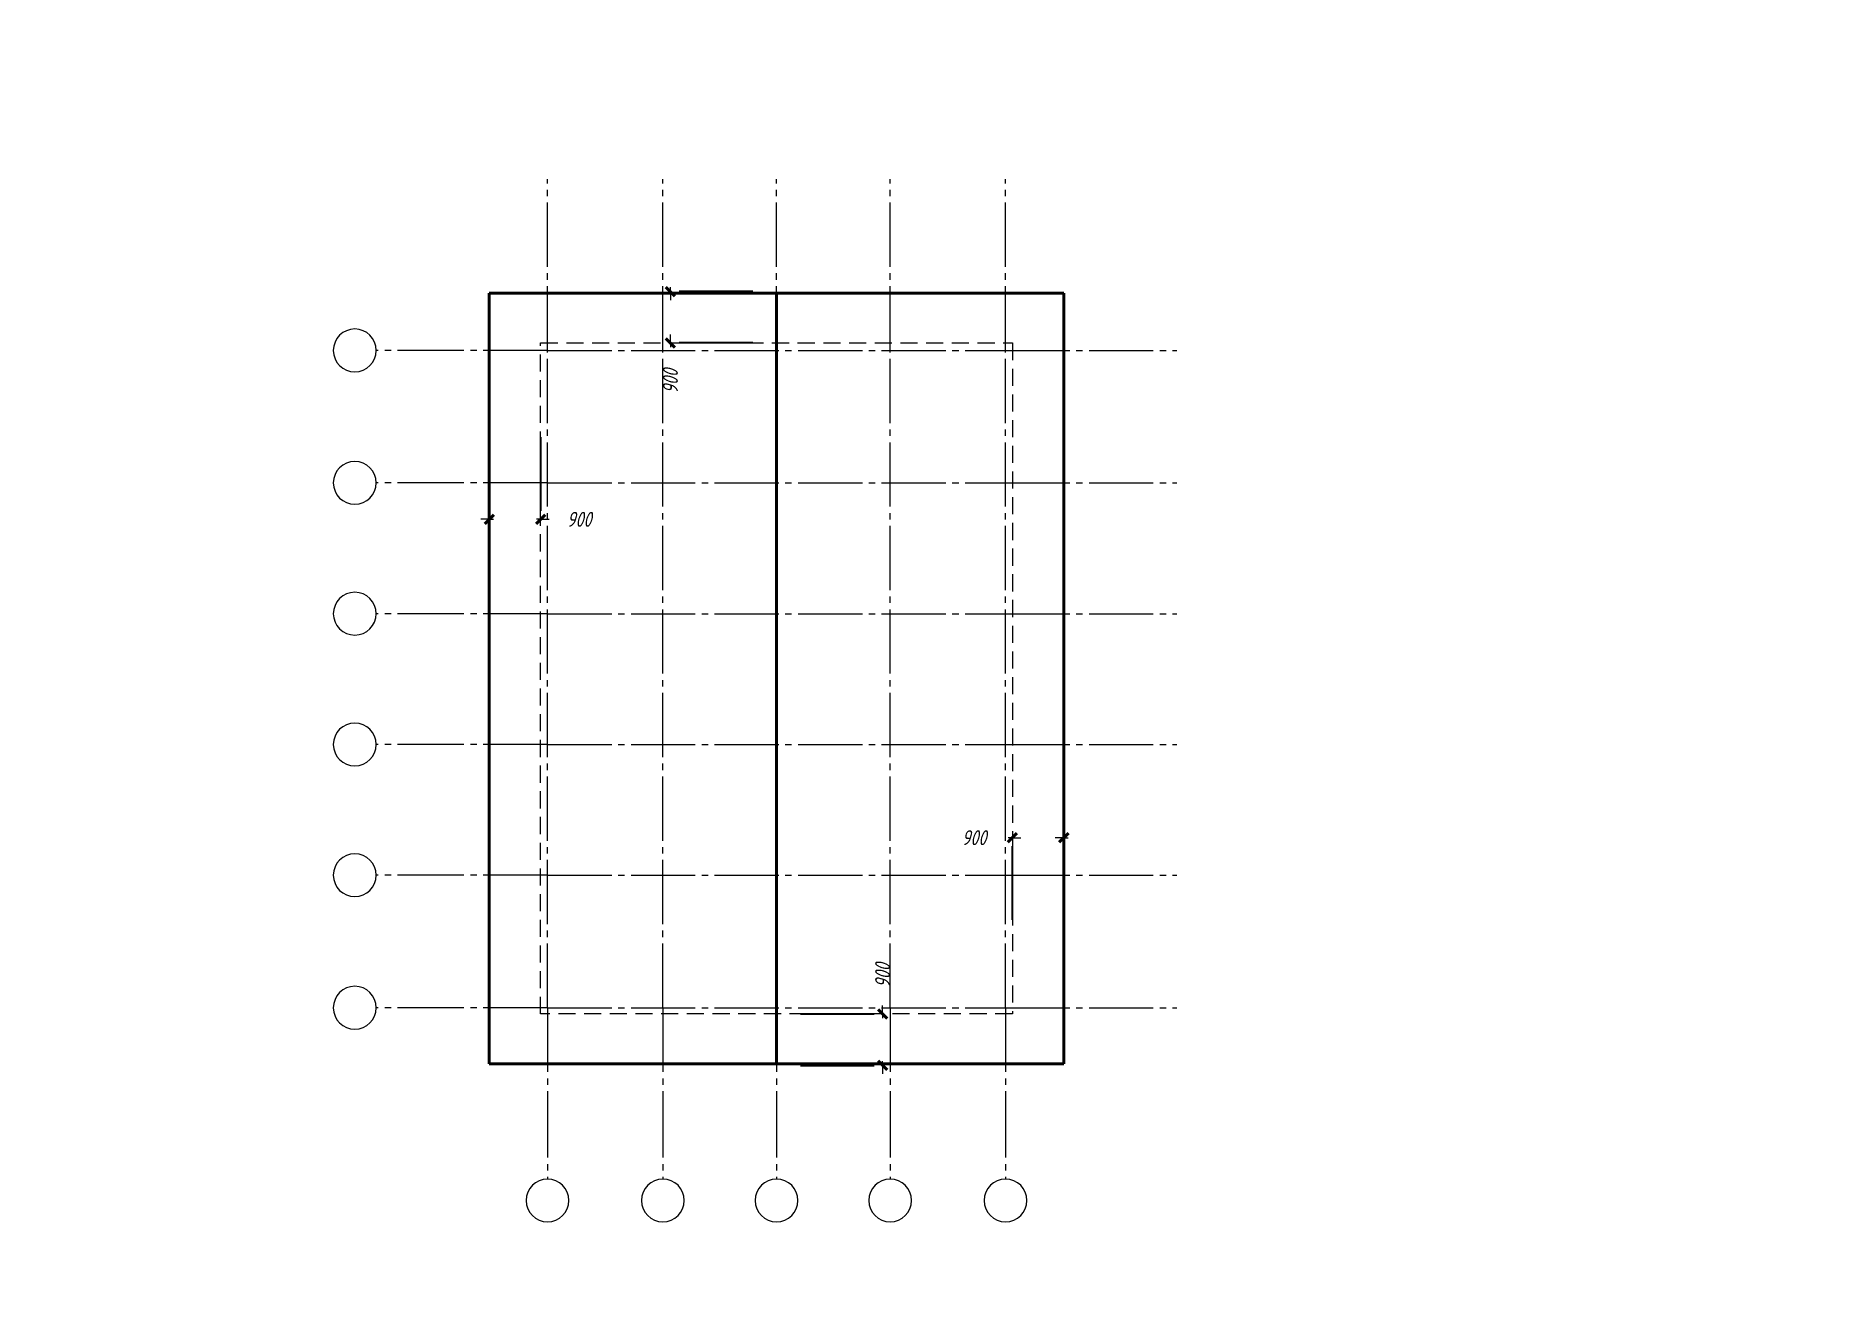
# Model space of a CAD drawing. Header units: millimetres. Extents: x 0 to 4620, y 0 to 297.
# Drawn here: x 2100 to 2520, y 0 to 297 of the extents above; entities that cross this region are included whole.
import ezdxf

# ---------------------------------------------------------------- set-up
doc = ezdxf.new("R2010")
doc.units = ezdxf.units.MM
for name, pattern in [('K5LT_AXLED', [19.5, 15, -1.5, 1.5, -1.5]), ('K5LT_BASIC', [0]), ('K5LT_DASHED', [6, 4, -2]), ('K5LT_THIN', [0])]:
    doc.linetypes.add(name, pattern=pattern)
doc.layers.add('Системный слой', color=7, linetype='Continuous')
doc.styles.add('KDIMTEXTSTYLE', font='GOST_AU.SHX', dxfattribs={"width": 0.96, "oblique": 15, "height": 5})
doc.styles.add('KTEXTSTYLE', font='GOST_AU.SHX', dxfattribs={"width": 0.96, "height": 5})
doc.dimstyles.new('KDIMSTYLE (0.01)', dxfattribs={"dimtxt": 5, "dimasz": 1, "dimexe": 2, "dimexo": 0, "dimgap": 1, "dimtad": 1, "dimlfac": 75, "dimtxsty": 'KDIMTEXTSTYLE', "dimsah": 1, "dimcen": 0, "dimdle": 1, "dimadec": 0, "dimazin": 0, "dimtfac": 0.667, "dimtmove": 0, "dimatfit": 3, "dimfxl": 0, "dimtvp": 1, "dimtolj": 1, "dimtzin": 0, "dimarcsym": 0})

msp = doc.modelspace()

# ---------------------------------------------------------------- blocks, each defined once
blk = doc.blocks.new('U13')
at = {"layer": 'Системный слой', "color": 30, "linetype": 'K5LT_AXLED', "lineweight": 18}
for p, q in [((2199.419320874337, 70.11822168309516), (2179.419320874337, 70.11822168309516)), ((2219.419320874337, 70.11822168309516), (2199.419320874337, 70.11822168309516)), ((2219.419320874337, 70.11822168309516), (2326.352654207671, 70.11822168309516)), ((2326.352654207671, 70.11822168309516), (2366.352654207671, 70.11822168309516))]:
    blk.add_line(p, q, dxfattribs=at)
at = {"layer": 'Системный слой', "color": 7, "linetype": 'K5LT_THIN', "lineweight": 18}
blk.add_arc((2174.419320874337, 70.11822168309516), 5, 0, 359.999994270422, dxfattribs=at)
blk = doc.blocks.new('U14')
at = {"layer": 'Системный слой', "color": 30, "linetype": 'K5LT_AXLED', "lineweight": 18}
for p, q in [((2199.419320874337, 101.0515550164285), (2179.419320874337, 101.0515550164285)), ((2219.419320874337, 101.0515550164285), (2199.419320874337, 101.0515550164285)), ((2219.419320874337, 101.0515550164285), (2326.352654207671, 101.0515550164285)), ((2326.352654207671, 101.0515550164285), (2366.352654207671, 101.0515550164285))]:
    blk.add_line(p, q, dxfattribs=at)
at = {"layer": 'Системный слой', "color": 7, "linetype": 'K5LT_THIN', "lineweight": 18}
blk.add_arc((2174.419320874337, 101.0515550164285), 5, 0, 359.999994270422, dxfattribs=at)
blk = doc.blocks.new('U15')
at = {"layer": 'Системный слой', "color": 30, "linetype": 'K5LT_AXLED', "lineweight": 18}
for p, q in [((2199.419320874337, 131.5848883497618), (2179.419320874337, 131.5848883497618)), ((2219.419320874337, 131.5848883497618), (2199.419320874337, 131.5848883497618)), ((2219.419320874337, 131.5848883497618), (2326.352654207671, 131.5848883497618)), ((2326.352654207671, 131.5848883497618), (2366.352654207671, 131.5848883497618))]:
    blk.add_line(p, q, dxfattribs=at)
at = {"layer": 'Системный слой', "color": 7, "linetype": 'K5LT_THIN', "lineweight": 18}
blk.add_arc((2174.419320874337, 131.5848883497618), 5, 0, 359.999994270422, dxfattribs=at)
blk = doc.blocks.new('U16')
at = {"layer": 'Системный слой', "color": 30, "linetype": 'K5LT_AXLED', "lineweight": 18}
for p, q in [((2199.419320874337, 162.1182216830952), (2179.419320874337, 162.1182216830952)), ((2219.419320874337, 162.1182216830952), (2199.419320874337, 162.1182216830952)), ((2219.419320874337, 162.1182216830952), (2326.352654207671, 162.1182216830952)), ((2326.352654207671, 162.1182216830952), (2366.352654207671, 162.1182216830952))]:
    blk.add_line(p, q, dxfattribs=at)
at = {"layer": 'Системный слой', "color": 7, "linetype": 'K5LT_THIN', "lineweight": 18}
blk.add_arc((2174.419320874337, 162.1182216830952), 5, 0, 359.999994270422, dxfattribs=at)
blk = doc.blocks.new('U17')
at = {"layer": 'Системный слой', "color": 30, "linetype": 'K5LT_AXLED', "lineweight": 18}
for p, q in [((2199.419320874337, 192.6515550164285), (2179.419320874337, 192.6515550164285)), ((2219.419320874337, 192.6515550164285), (2199.419320874337, 192.6515550164285)), ((2219.419320874337, 192.6515550164285), (2326.352654207671, 192.6515550164285)), ((2326.352654207671, 192.6515550164285), (2366.352654207671, 192.6515550164285))]:
    blk.add_line(p, q, dxfattribs=at)
at = {"layer": 'Системный слой', "color": 7, "linetype": 'K5LT_THIN', "lineweight": 18}
blk.add_arc((2174.419320874337, 192.6515550164285), 5, 0, 359.999994270422, dxfattribs=at)
blk = doc.blocks.new('U18')
at = {"layer": 'Системный слой', "color": 30, "linetype": 'K5LT_AXLED', "lineweight": 18}
for p, q in [((2199.419320874337, 223.5848883497619), (2179.419320874337, 223.5848883497619)), ((2219.419320874337, 223.5848883497619), (2199.419320874337, 223.5848883497619)), ((2219.419320874337, 223.5848883497619), (2326.352654207671, 223.5848883497619)), ((2326.352654207671, 223.5848883497619), (2366.352654207671, 223.5848883497619))]:
    blk.add_line(p, q, dxfattribs=at)
at = {"layer": 'Системный слой', "color": 7, "linetype": 'K5LT_THIN', "lineweight": 18}
blk.add_arc((2174.419320874337, 223.5848883497618), 5, 0, 359.999994270422, dxfattribs=at)
blk = doc.blocks.new('U19')
at = {"layer": 'Системный слой', "color": 30, "linetype": 'K5LT_AXLED', "lineweight": 18}
for p, q in [((2219.419320874337, 223.5848883497619), (2219.419320874337, 263.5848883497619)), ((2219.419320874337, 70.11822168309516), (2219.419320874337, 223.5848883497619)), ((2219.419320874337, 70.11822168309516), (2219.419320874337, 50.11822168309517)), ((2219.419320874337, 50.11822168309517), (2219.419320874337, 30.11822168309517))]:
    blk.add_line(p, q, dxfattribs=at)
at = {"layer": 'Системный слой', "color": 7, "linetype": 'K5LT_THIN', "lineweight": 18}
blk.add_arc((2219.419320874337, 25.11822168309517), 5, 0, 359.999994270422, dxfattribs=at)
blk = doc.blocks.new('U20')
at = {"layer": 'Системный слой', "color": 30, "linetype": 'K5LT_AXLED', "lineweight": 18}
for p, q in [((2246.352654207671, 223.5848883497619), (2246.352654207671, 263.5848883497619)), ((2246.352654207671, 70.11822168309516), (2246.352654207671, 223.5848883497619)), ((2246.352654207671, 70.11822168309516), (2246.352654207671, 50.11822168309517)), ((2246.352654207671, 50.11822168309517), (2246.352654207671, 30.11822168309517))]:
    blk.add_line(p, q, dxfattribs=at)
at = {"layer": 'Системный слой', "color": 7, "linetype": 'K5LT_THIN', "lineweight": 18}
blk.add_arc((2246.35265420767, 25.11822168309517), 5, 0, 359.999994270422, dxfattribs=at)
blk = doc.blocks.new('U21')
at = {"layer": 'Системный слой', "color": 30, "linetype": 'K5LT_AXLED', "lineweight": 18}
for p, q in [((2272.885987541003, 223.5848883497619), (2272.885987541003, 263.5848883497619)), ((2272.885987541003, 70.11822168309516), (2272.885987541003, 223.5848883497619)), ((2272.885987541003, 70.11822168309516), (2272.885987541003, 50.11822168309517)), ((2272.885987541003, 50.11822168309517), (2272.885987541003, 30.11822168309517))]:
    blk.add_line(p, q, dxfattribs=at)
at = {"layer": 'Системный слой', "color": 7, "linetype": 'K5LT_THIN', "lineweight": 18}
blk.add_arc((2272.885987541003, 25.11822168309517), 5, 0, 359.999994270422, dxfattribs=at)
blk = doc.blocks.new('U22')
at = {"layer": 'Системный слой', "color": 30, "linetype": 'K5LT_AXLED', "lineweight": 18}
for p, q in [((2299.419320874337, 223.5848883497619), (2299.419320874337, 263.5848883497619)), ((2299.419320874337, 70.11822168309516), (2299.419320874337, 223.5848883497619)), ((2299.419320874337, 70.11822168309516), (2299.419320874337, 50.11822168309517)), ((2299.419320874337, 50.11822168309517), (2299.419320874337, 30.11822168309517))]:
    blk.add_line(p, q, dxfattribs=at)
at = {"layer": 'Системный слой', "color": 7, "linetype": 'K5LT_THIN', "lineweight": 18}
blk.add_arc((2299.419320874337, 25.11822168309517), 5, 0, 359.999994270422, dxfattribs=at)
blk = doc.blocks.new('U23')
at = {"layer": 'Системный слой', "color": 30, "linetype": 'K5LT_AXLED', "lineweight": 18}
for p, q in [((2326.352654207671, 223.5848883497619), (2326.352654207671, 263.5848883497619)), ((2326.352654207671, 70.11822168309516), (2326.352654207671, 223.5848883497619)), ((2326.352654207671, 70.11822168309516), (2326.352654207671, 50.11822168309517)), ((2326.352654207671, 50.11822168309517), (2326.352654207671, 30.11822168309517))]:
    blk.add_line(p, q, dxfattribs=at)
at = {"layer": 'Системный слой', "color": 7, "linetype": 'K5LT_THIN', "lineweight": 18}
blk.add_arc((2326.35265420767, 25.11822168309517), 5, 0, 359.999994270422, dxfattribs=at)
blk = doc.blocks.new('U12')
at = {"layer": 'Системный слой'}
for name in ['U19', 'U20', 'U21', 'U22', 'U23', 'U18', 'U17', 'U16', 'U15', 'U14', 'U13']:
    blk.add_blockref(name, (0, 0), dxfattribs=at)
blk = doc.blocks.new('U24')
at = {"layer": 'Системный слой', "color": 7, "linetype": 'K5LT_DASHED', "lineweight": 18}
for p, q in [((2217.819320874337, 68.65010363428785), (2217.819320874337, 225.3167703009545)), ((2217.819320874337, 225.3167703009545), (2327.952654207671, 225.3167703009545)), ((2327.952654207671, 225.3167703009545), (2327.952654207671, 68.65010363428785)), ((2327.952654207671, 68.65010363428785), (2217.819320874337, 68.65010363428785))]:
    blk.add_line(p, q, dxfattribs=at)
blk = doc.blocks.new('KDIMARROW_03')
at = {"layer": 'Системный слой', "color": 0, "linetype": 'K5LT_BASIC', "lineweight": 40}
blk.add_line((-1.060500025749207, -1.060500025749206), (1.060500025749207, 1.060500025749206), dxfattribs=at)
at = {"layer": 'Системный слой', "color": 0, "linetype": 'K5LT_THIN', "lineweight": 18}
for q in [(-1, 0), (2, -2.449293598294706e-16)]:
    blk.add_line((0, 0), q, dxfattribs=at)

# ---------------------------------------------------------------- dimensions: what is measured, and where the dimension line sits
at = {"layer": 'Системный слой', "color": 7}
for base, p1, p2, location in [((2248.119315274336, 225.3167744076206), (2247.319320874337, 237.3167509409545), (2247.319315274336, 225.3167744076205), (2248.119315274336, 216.3460245525791)), ((2297.652659794336, 68.65009952762092), (2298.452654207671, 56.65012298095451), (2298.452659794336, 68.65009952762091), (2297.652659794336, 77.62084938266241))]:
    msp.add_linear_dim(base=base, p1=p1, p2=p2, angle=90, location=location, text='\\H3.5;\\W0.965;\\Q15;\\H3.5;\\W0.965;\\Q15;\\Q15;900', dimstyle='KDIMSTYLE (0.01)', override={"dimexo": 20, "dimblk1": 'KDIMARROW_03', "dimblk2": 'KDIMARROW_03', "dimse1": 0, "dimse2": 0, "dimclrt": 7, "dimtolj": 1}, dxfattribs=at).render()
for base, p1, p2, location in [((2217.819320874337, 184.1501036342875), (2205.819320874337, 183.3501036342879), (2217.819320874337, 183.3501036342874), (2226.790070729378, 184.1501036342875)), ((2327.952654207669, 109.8167703009541), (2339.952654207671, 110.6167703009546), (2327.952654207669, 110.6167703009541), (2318.981904352628, 109.8167703009541))]:
    msp.add_linear_dim(base=base, p1=p1, p2=p2, location=location, text='\\H3.5;\\W0.965;\\Q15;\\H3.5;\\W0.965;\\Q15;\\Q15;900', dimstyle='KDIMSTYLE (0.01)', override={"dimexo": 20, "dimblk1": 'KDIMARROW_03', "dimblk2": 'KDIMARROW_03', "dimse1": 0, "dimse2": 0, "dimclrt": 7, "dimtolj": 1}, dxfattribs=at).render()

# ---------------------------------------------------------------- linework, layer by layer
at = {"layer": 'Системный слой', "color": 5, "linetype": 'K5LT_BASIC', "lineweight": 40}
for p, q in [((2205.819320874337, 236.9834369676212), (2205.819320874337, 56.98343696762123)), ((2272.885987541004, 236.9834056876211), (2205.819320874337, 236.9834369676212)), ((2339.952654207671, 236.9834369676212), (2272.885987541004, 236.9834056876211)), ((2272.885987541004, 236.9834056876211), (2272.885987541004, 56.9834682342878)), ((2339.952654207671, 56.98343696762123), (2339.952654207671, 236.9834369676212)), ((2205.819320874337, 56.98343696762123), (2272.885987541004, 56.9834682342878)), ((2272.885987541004, 56.9834682342878), (2339.952654207671, 56.98343696762123))]:
    msp.add_line(p, q, dxfattribs=at)

# ---------------------------------------------------------------- block references
at = {"layer": 'Системный слой'}
for name in ['U12', 'U24']:
    msp.add_blockref(name, (0, 0), dxfattribs=at)

msp.set_redraw_order([(e.dxf.handle, doc.entitydb.next_handle()) for e in msp.query("TEXT MTEXT ATTDEF DIMENSION ARC_DIMENSION")])  # texts and dimensions are drawn at this point

doc.saveas('drawing.dxf')
